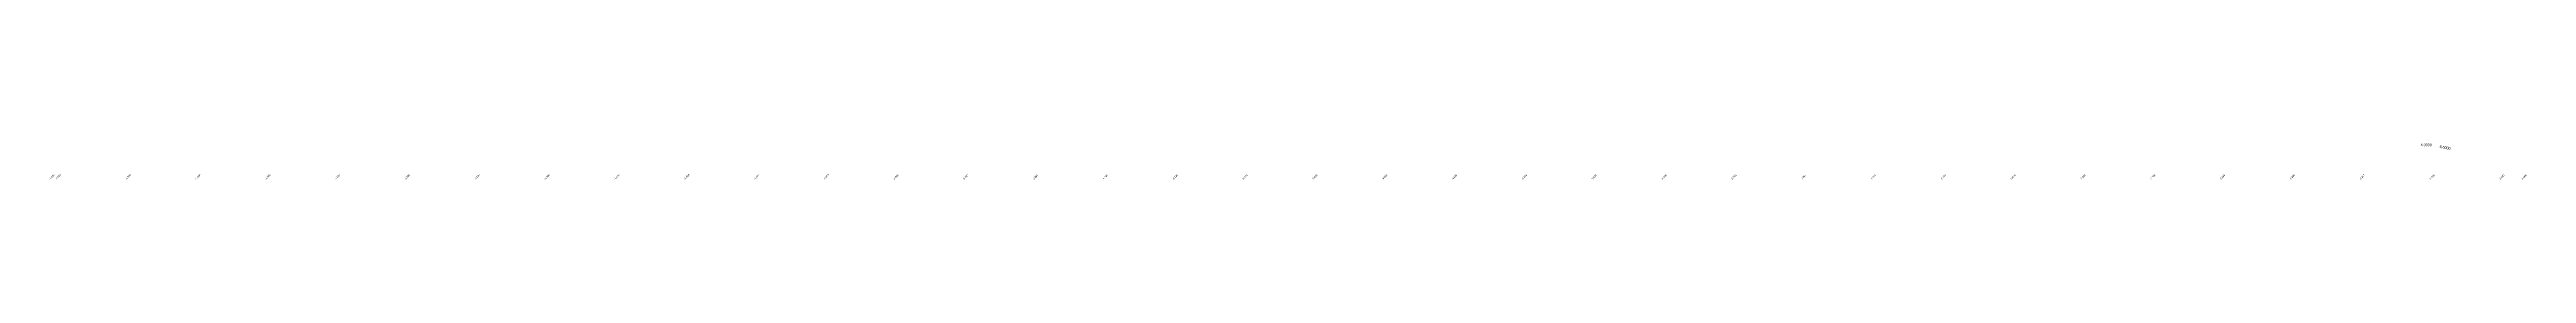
# Model space of a CAD drawing. Header units: metres. Extents: x 286386 to 287779, y 2079267 to 2080589.
# Drawn here: x 286458 to 287167, y 2080299 to 2080310 of the extents above; entities that cross this region are included whole.
import ezdxf
from ezdxf.enums import TextEntityAlignment as Align

# ---------------------------------------------------------------- set-up
doc = ezdxf.new("R2010")
doc.units = ezdxf.units.M
doc.header["$MEASUREMENT"] = 0
doc.layers.add('ESContAnn', color=231, linetype='Continuous')
doc.layers.add('ESElevation', color=150, linetype='Continuous')

msp = doc.modelspace()

# ---------------------------------------------------------------- texts
at = {"layer": 'ESContAnn'}
for rotation, p in [(359.07595, (287138.31, 2080309.14)), (348.9298, (287143.73, 2080308.39))]:
    msp.add_text('6.0000', height=0.75, rotation=rotation, dxfattribs=at).set_placement(p, align=Align.MIDDLE_CENTER)
at = {"layer": 'ESElevation'}
for s, p in [('-1.500', (286458.17, 2080300)), ('-1.500', (286460, 2080300)), ('-1.500', (286480, 2080300)), ('-1.500', (286500, 2080300)), ('-1.500', (286520, 2080300)), ('-1.500', (286540, 2080300)), ('-1.500', (286560, 2080300)), ('-1.500', (286580, 2080300)), ('-1.500', (286600, 2080300)), ('-1.500', (286620, 2080300)), ('-1.494', (286640, 2080300)), ('-1.367', (286660, 2080300)), ('-0.613', (286680, 2080300)), ('0.030', (286700, 2080300)), ('0.532', (286720, 2080300)), ('0.665', (286740, 2080300)), ('1.245', (286760, 2080300)), ('2.126', (286780, 2080300)), ('3.271', (286800, 2080300)), ('3.938', (286820, 2080300)), ('4.360', (286840, 2080300)), ('4.623', (286860, 2080300)), ('5.103', (286880, 2080300)), ('5.628', (286900, 2080300)), ('6.118', (286920, 2080300)), ('6.758', (286940, 2080300)), ('7.064', (286960, 2080300)), ('7.015', (286980, 2080300)), ('6.709', (287000, 2080300)), ('6.816', (287020, 2080300)), ('7.322', (287040, 2080300)), ('7.238', (287060, 2080300)), ('6.894', (287080, 2080300)), ('6.300', (287100, 2080300)), ('6.247', (287120, 2080300)), ('6.213', (287140, 2080300)), ('6.002', (287160, 2080300)), ('5.568', (287166.34, 2080300))]:
    msp.add_text(s, height=0.5, rotation=45, dxfattribs=at).set_placement(p, align=Align.MIDDLE_CENTER)

doc.saveas('drawing.dxf')
